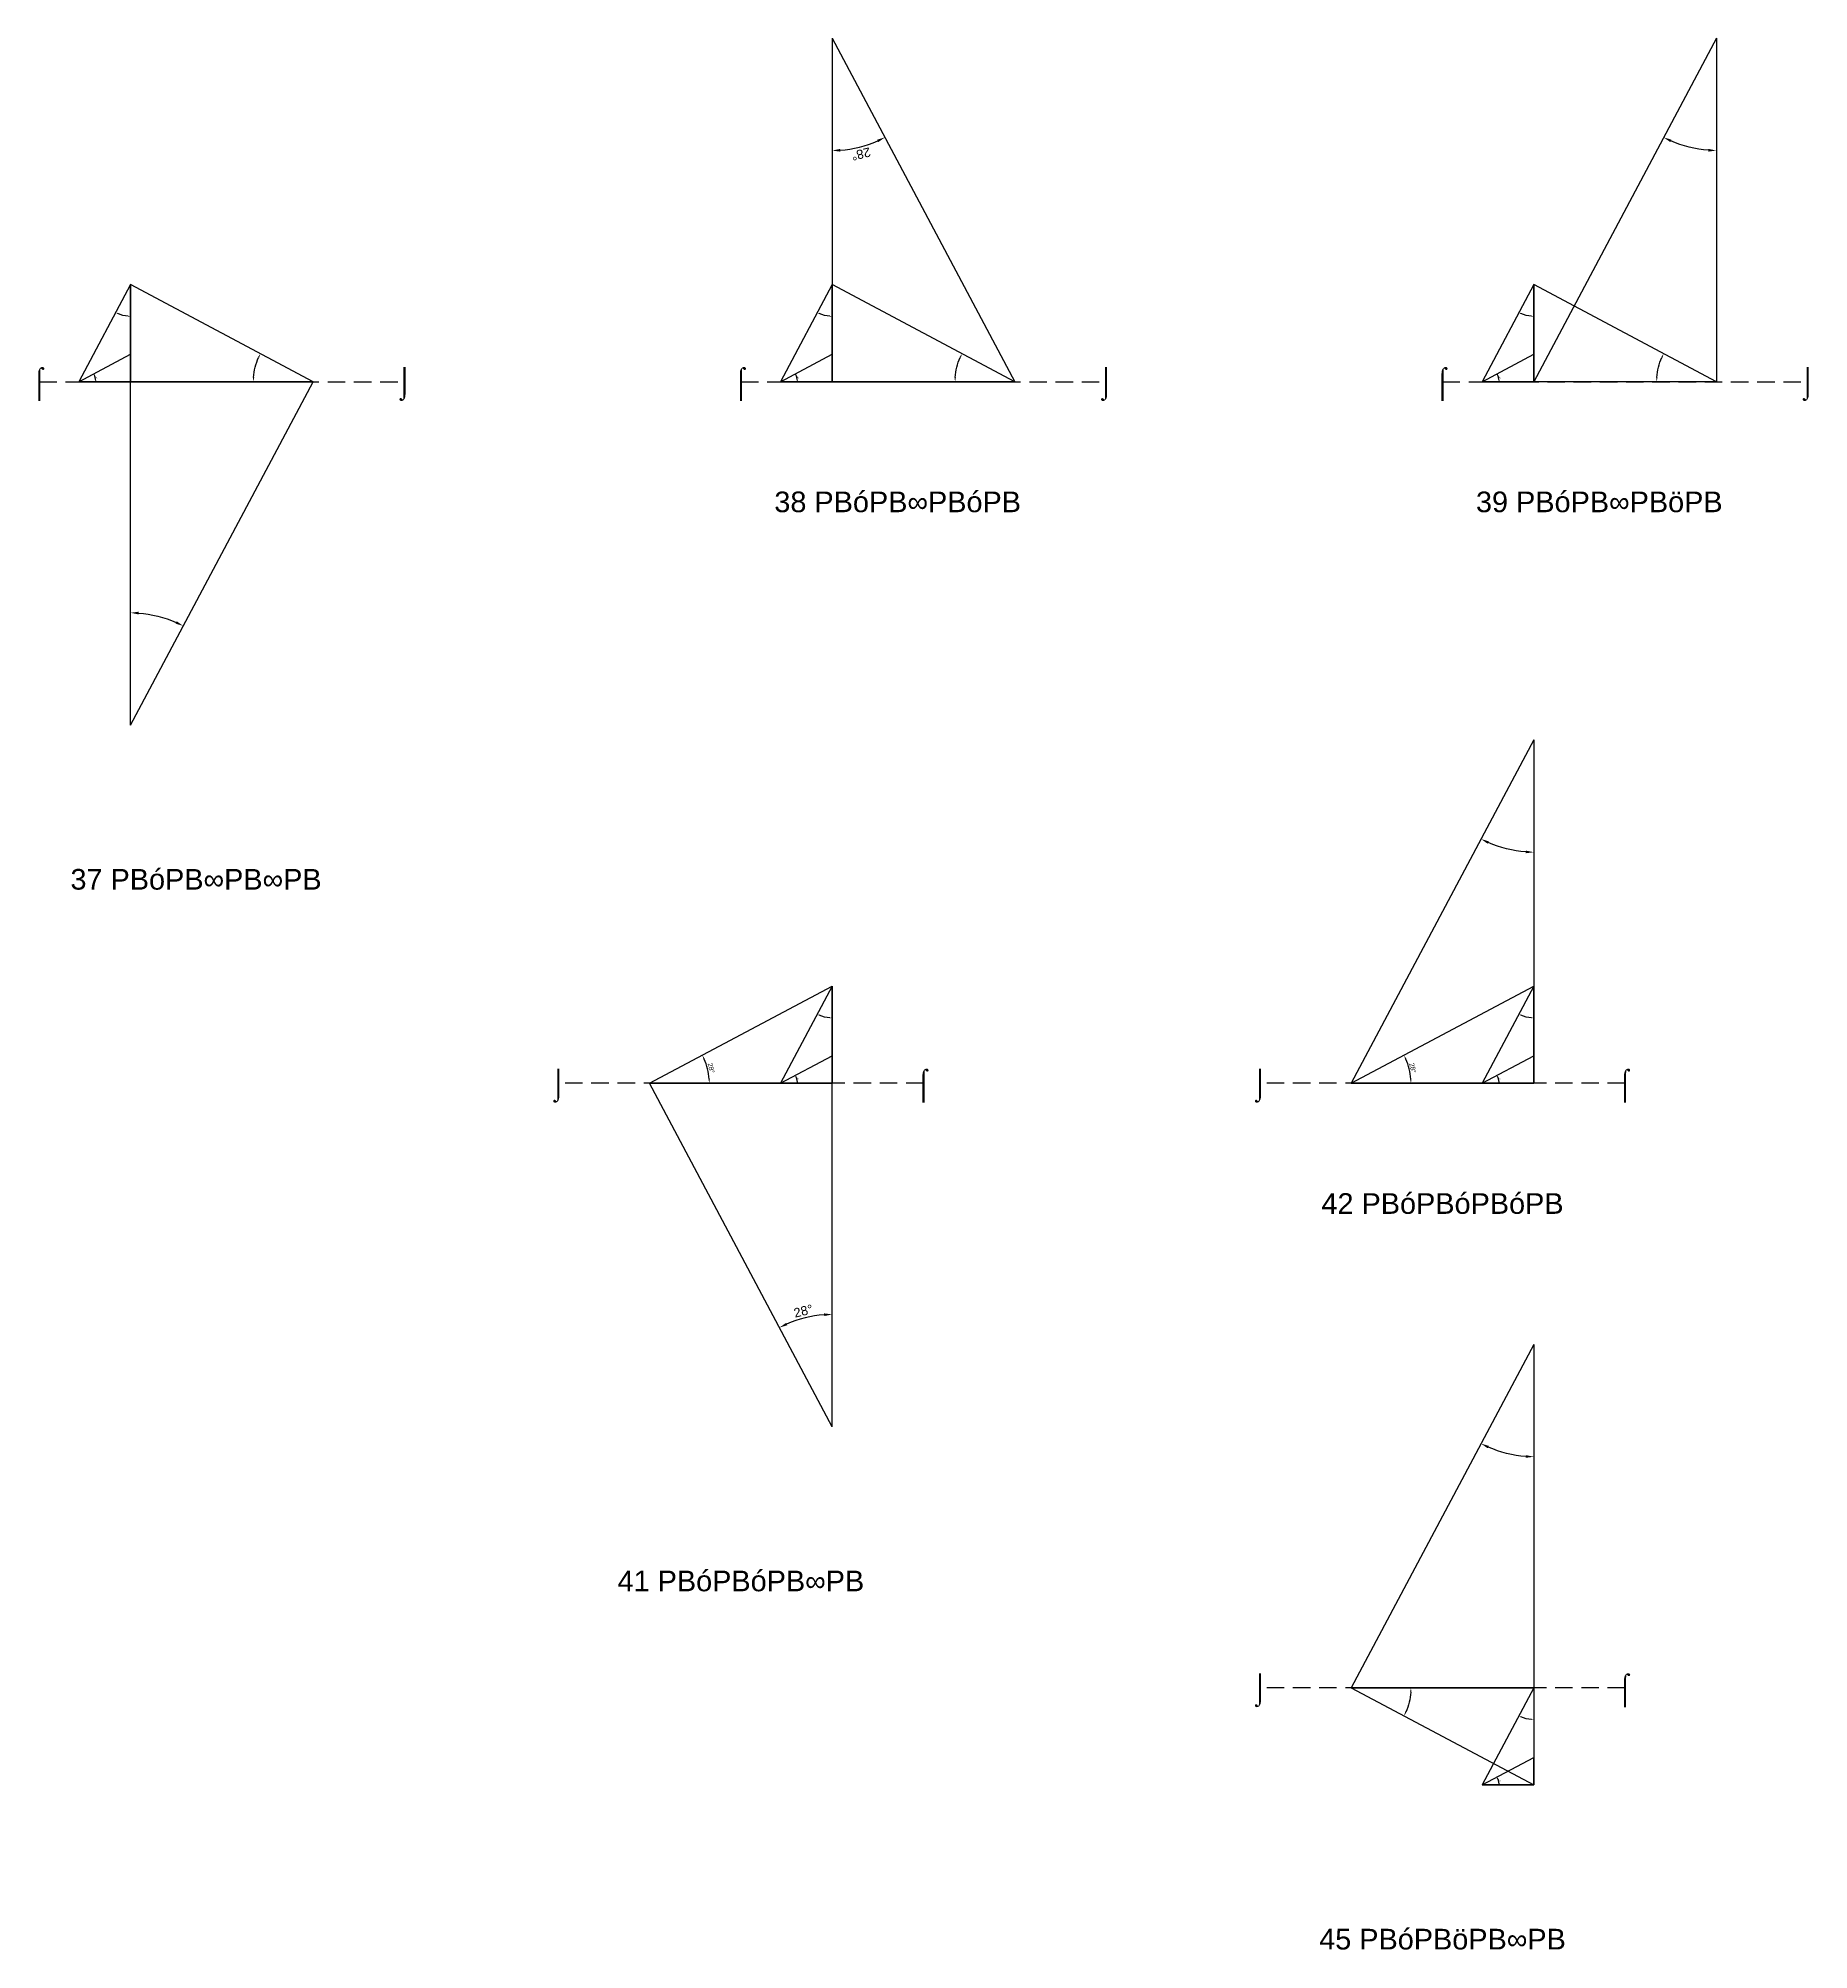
# Model space of a CAD drawing. Header units: millimetres. Extents: x 119083 to 3119777, y -5668141 to 24518.
# Drawn here: x 322945 to 837386, y -3293144 to -2737749 of the extents above; entities that cross this region are included whole.
import ezdxf
from ezdxf.enums import TextEntityAlignment as Align

# ---------------------------------------------------------------- set-up
doc = ezdxf.new("R2010")
doc.units = ezdxf.units.MM
doc.header["$PDMODE"] = 35
doc.linetypes.add('DASHED', pattern=[19.05, 12.7, -6.35])
for name, color, linetype in [('BASE', 170, 'Continuous'), ('HYPOTENUSE', 20, 'Continuous'), ('PERPENDICULAR', 90, 'Continuous')]:
    doc.layers.add(name, color=color, linetype=linetype)
doc.styles.add('Arial', font='arial.ttf')
doc.dimstyles.new('ISO-25', dxfattribs={"dimtxt": 250, "dimasz": 100, "dimexe": 1.25, "dimexo": 0.625, "dimgap": 100, "dimtad": 1, "dimdec": 0, "dimtxsty": 'Arial', "dimcen": 2.5, "dimadec": 0, "dimazin": 0, "dimtfac": 1, "dimtdec": 0, "dimtmove": 0, "dimatfit": 3, "dimfxl": 1, "dimarcsym": 0})

msp = doc.modelspace()

# ---------------------------------------------------------------- texts
at = {"linetype": 'DASHED', "ltscale": 100, "style": 'Arial'}
for s, p in [('⌠', (323242, -2837534)), ('⌡', (429356, -2837534)), ('⌠', (527104, -2837534)), ('⌡', (633218, -2837534)), ('⌠', (730967, -2837534)), ('⌡', (837081, -2837534)), ('38 PBóPB∞PBóPB', (572661, -2872459)), ('39 PBóPB∞PBöPB', (776524, -2872459)), ('37 PBóPB∞PB∞PB', (368799, -2982119)), ('⌡', (474047, -3041397)), ('⌠', (580161, -3041397)), ('⌡', (677910, -3041397)), ('⌠', (784024, -3041397)), ('42 PBóPBóPBóPB', (730967, -3076322)), ('41 PBóPBóPB∞PB', (527104, -3185981)), ('⌡', (677910, -3217049)), ('⌠', (784024, -3217049)), ('45 PBóPBöPB∞PB', (730967, -3290058))]:
    msp.add_text(s, height=6000, dxfattribs=at).set_placement(p, align=Align.MIDDLE_CENTER)

# ---------------------------------------------------------------- blocks, each defined once
blk = doc.blocks.new('*D2')
at = {"color": 0, "lineweight": -2, "ltscale": 100, "transparency": 16777216}
blk.add_arc((0, 0), 4906, 4.08845, 23.91155, dxfattribs=at)
at = {"color": 0, "ltscale": 100, "transparency": 16777216}
for points in [[(4432, 1963), (4537, 2014), (4332, 2303)], [(4952, 352), (4835, 348), (4906, 0)]]:
    blk.add_solid(points, dxfattribs=at)
at = {"layer": 'Defpoints', "color": 0, "ltscale": 100, "transparency": 16777216}
for p in [(15000, 7976), (0, 0), (0, 0), (4841, 796), (15000, 0)]:
    blk.add_point(p, dxfattribs=at)
at = {"color": 0, "ltscale": 100, "transparency": 16777216, "insert": (5055, 1260), "char_height": 400, "attachment_point": 5, "rotation": 284, "style": 'Arial'}
blk.add_mtext('28°', dxfattribs=at)
blk = doc.blocks.new('GTN')
at = {"layer": 'BASE'}
blk.add_line((0, 0), (15000, 0), dxfattribs=at)
at = {"layer": 'HYPOTENUSE'}
blk.add_line((0, 0), (15000, 7975.6), dxfattribs=at)
at = {"layer": 'PERPENDICULAR'}
blk.add_line((15000, 0), (15000, 7975.6), dxfattribs=at)
at = {"color": 4, "ltscale": 100}
dim = blk.add_angular_dim_2l(base=(4841, 795.6), line1=((0, 0), (15000, 0)), line2=((0, 0), (15000, 7975.6)), dimstyle='ISO-25', override={"dimtxt": 400, "dimasz": 350, "dimgap": 100}, dxfattribs=at)
dim.commit()
dim.dimension.update_dxf_attribs({"geometry": '*D2', "text_midpoint": (5055.4, 1260.5)})

# ---------------------------------------------------------------- linework, layer by layer
at = {"linetype": 'DASHED', "ltscale": 400}
for p, q in [((323242, -2837534), (429356, -2837534)), ((527104, -2837534), (633218, -2837534)), ((730967, -2837534), (837081, -2837534)), ((580161, -3041397), (474047, -3041397)), ((784024, -3041397), (677910, -3041397)), ((784024, -3217049), (677910, -3217049))]:
    msp.add_line(p, q, dxfattribs=at)

# ---------------------------------------------------------------- block references
at = {"linetype": 'DASHED', "ltscale": 100}
for p, xscale, yscale, zscale, rotation in [((553633, -2737749), 6.652377834264326, 6.652377834264326, 6.652377834264326, 270), ((810553, -2737749), -6.652377834264326, 6.652377834264326, 6.652377834264326, 90), ((349770, -2809323), -1.880726465346331, 1.880726465346331, 1.880726465346331, 90), ((553633, -2809323), -1.880726465346331, 1.880726465346331, 1.880726465346331, 90), ((757496, -2809323), -1.880726465346331, 1.880726465346331, 1.880726465346331, 90), ((349770, -2937320), -6.652377834264326, 6.652377834264326, 6.652377834264326, 270), ((757496, -2941611), -6.652377834264326, 6.652377834264326, 6.652377834264326, 90), ((553633, -3013186), -1.880726465346331, 1.880726465346331, 1.880726465346331, 90), ((757496, -3013186), -1.880726465346331, 1.880726465346331, 1.880726465346331, 90), ((553633, -3141183), 6.652377834264326, 6.652377834264326, 6.652377834264326, 90), ((757496, -3117263), -6.652377834264326, 6.652377834264326, 6.652377834264326, 90), ((704439, -3217049), -3.537132037454102, 3.537132037454102, 3.537132037454102, 180), ((757496, -3217049), -1.880726465346331, 1.880726465346331, 1.880726465346331, 90)]:
    msp.add_blockref('GTN', p, dxfattribs=dict(at, xscale=xscale, yscale=yscale, zscale=zscale, rotation=rotation))
at = {"linetype": 'DASHED', "ltscale": 100, "yscale": 3.537132037454102, "zscale": 3.537132037454102}
for p, xscale in [((402827, -2837534), -3.537132037454102), ((606690, -2837534), -3.537132037454102), ((810553, -2837534), -3.537132037454102), ((500576, -3041397), 3.537132037454102), ((704439, -3041397), 3.537132037454102)]:
    msp.add_blockref('GTN', p, dxfattribs=dict(at, xscale=xscale))
at = {"linetype": 'DASHED'}
for p in [(334770, -2837534), (538633, -2837534), (742496, -2837534), (538633, -3041397), (742496, -3041397), (742496, -3245260)]:
    msp.add_blockref('GTN', p, dxfattribs=at)

msp.set_redraw_order([(e.dxf.handle, doc.entitydb.next_handle()) for e in msp.query("TEXT MTEXT ATTDEF DIMENSION ARC_DIMENSION")])  # texts and dimensions are drawn at this point

doc.saveas('drawing.dxf')
